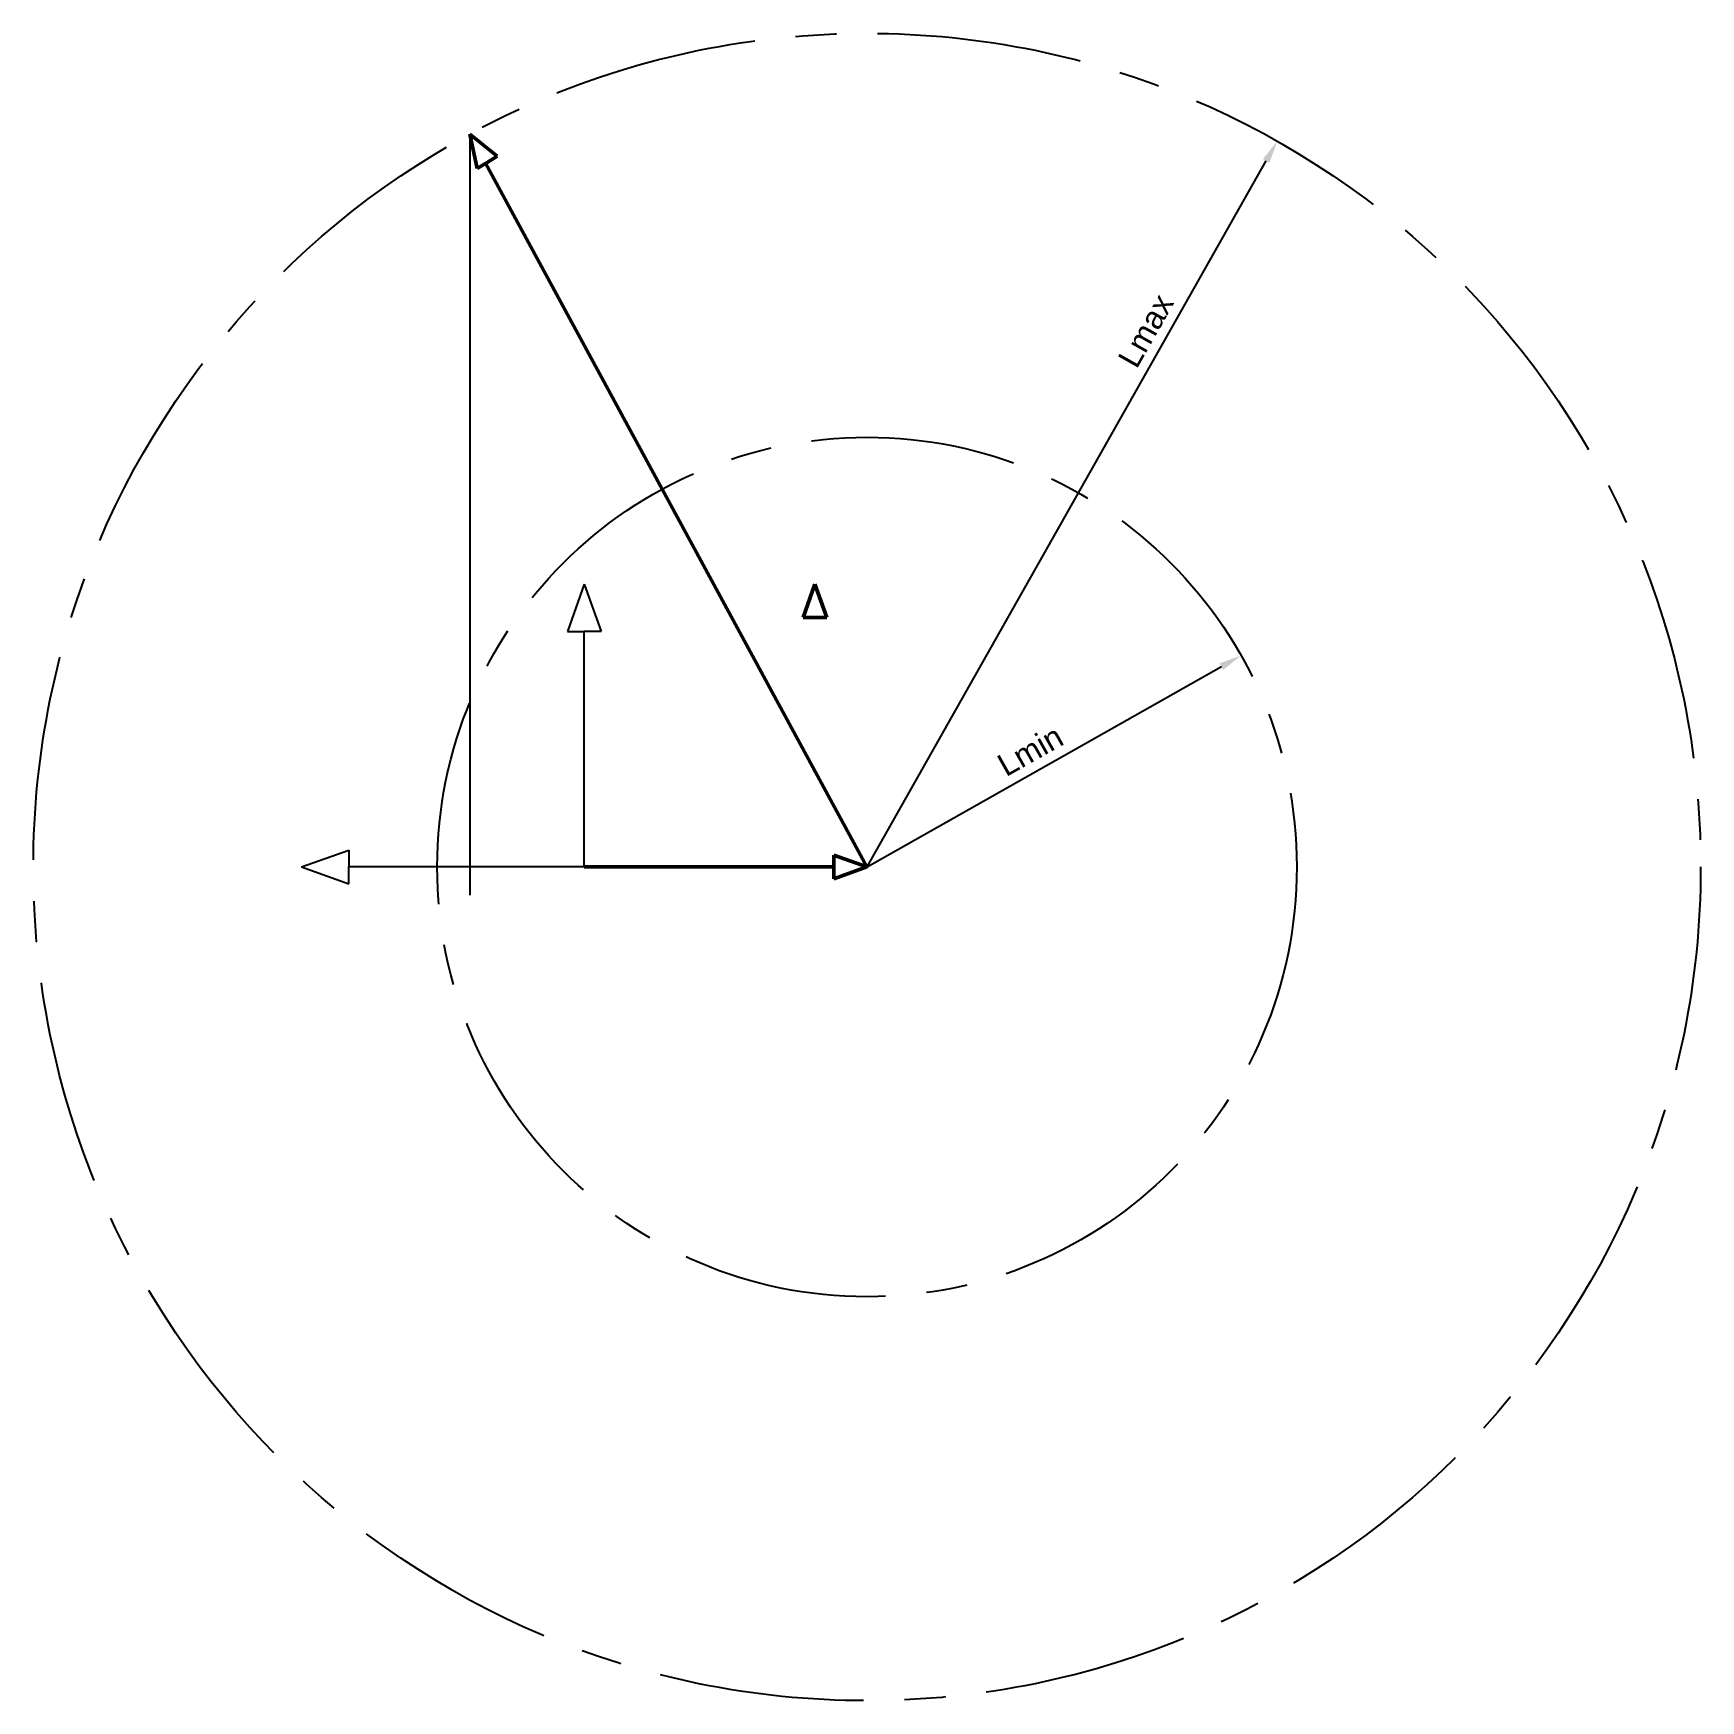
# Model space of a CAD drawing. Header units: millimetres. Extents: x 138 to 34639, y -927 to 6245.
# Drawn here: x 32572.1 to 32830.1, y 3556.9 to 3814.9 of the extents above; entities that cross this region are included whole.
import ezdxf

# ---------------------------------------------------------------- set-up
doc = ezdxf.new("R2010")
doc.units = ezdxf.units.MM
doc.linetypes.add('CENTER', pattern=[50.8, 31.75, -6.35, 6.35, -6.35])
doc.layers.get('0').update_dxf_attribs({"color": 255})
doc.layers.get('Defpoints').update_dxf_attribs({"color": 255})
for name, color, linetype, lineweight in [('AM_0N', 255, 'Continuous', 50), ('AM_5', 3, 'Continuous', 25), ('Kontur1', 1, 'Continuous', 25), ('Kontur2', 3, 'Continuous', 25), ('l2', 6, 'CENTER', 25)]:
    doc.layers.add(name, color=color, linetype=linetype, lineweight=lineweight)
doc.styles.get("Standard").update_dxf_attribs({"font": 'arial.ttf'})
doc.dimstyles.new('AM_ISO$4', dxfattribs={"dimtxt": 3.5, "dimasz": 3.5, "dimexe": 1, "dimexo": 1, "dimgap": 1.5, "dimtad": 1, "dimtoh": 1, "dimdsep": 46, "dimtxsty": 'Standard', "dimcen": 0, "dimclrd": 256, "dimclre": 256, "dimclrt": 2, "dimadec": 0, "dimazin": 2, "dimtp": 0.1, "dimtm": 0.1, "dimtfac": 0.71, "dimtdec": 3, "dimtofl": 0, "dimtmove": 0, "dimatfit": 0, "dimfxl": 1, "dimlwd": -1, "dimlwe": -1, "dimarcsym": 1})

msp = doc.modelspace()

# ---------------------------------------------------------------- blocks, each defined once
blk = doc.blocks.new('*D5')
at = {"layer": 'AM_5', "linetype": 'ByBlock', "transparency": 16777216}
blk.add_line((32701.09, 3685.88), (32755.93, 3716.88), dxfattribs=at)
at = {"layer": 'AM_5', "transparency": 16777216}
blk.add_solid([(32755.64, 3717.39), (32756.21, 3716.38), (32758.97, 3718.61)], dxfattribs=at)
at = {"layer": 'Defpoints', "color": 0, "transparency": 16777216}
for p in [(32758.97, 3718.61), (32701.09, 3685.88)]:
    blk.add_point(p, dxfattribs=at)
at = {"layer": 'AM_5', "color": 2, "transparency": 16777216, "insert": (32726.34, 3703.89), "char_height": 3.5, "attachment_point": 5, "rotation": 29.482}
blk.add_mtext('Lmin', dxfattribs=at)
blk = doc.blocks.new('*D6')
at = {"layer": 'AM_5', "linetype": 'ByBlock', "transparency": 16777216}
blk.add_line((32701.09, 3685.88), (32762.85, 3795.13), dxfattribs=at)
at = {"layer": 'AM_5', "transparency": 16777216}
blk.add_solid([(32762.34, 3795.42), (32763.36, 3794.84), (32764.57, 3798.18)], dxfattribs=at)
at = {"layer": 'Defpoints', "color": 0, "transparency": 16777216}
for p in [(32764.57, 3798.18), (32701.09, 3685.88)]:
    blk.add_point(p, dxfattribs=at)
at = {"layer": 'AM_5', "color": 2, "transparency": 16777216, "insert": (32744.24, 3768.87), "char_height": 3.5, "attachment_point": 5, "rotation": 60.5186}
blk.add_mtext('Lmax', dxfattribs=at)

# ---------------------------------------------------------------- dimensions: what is measured, and where the dimension line sits
at = {"layer": 'AM_5'}
for mpoint, text, picture, middle in [((32764.5716699, 3798.1757961), 'Lmax', '*D6', (32747.0936766, 3767.2601082)), ((32758.9744445, 3718.6072853), 'Lmin', '*D5', (32727.9369039, 3701.0599376))]:
    dim = msp.add_radius_dim(center=(32701.0855235, 3685.8792725), mpoint=mpoint, text=text, dimstyle='AM_ISO$4', override={"dimdec": 6, "dimpost": ''}, dxfattribs=at)
    dim.commit()
    dim.dimension.update_dxf_attribs({"geometry": picture, "text_midpoint": middle, "dimtype": 164})

# ---------------------------------------------------------------- linework, layer by layer
msp.add_line((32639.6228042, 3799.2959121), (32639.6228042, 3681.4973828))
at = {"layer": 'AM_0N'}
for p, q in [((32639.6228042, 3799.2959121), (32643.8603084, 3795.8696339)), ((32639.6228042, 3799.2959121), (32640.7420514, 3793.9627039)), ((32643.8603084, 3795.8696339), (32642.3011799, 3794.9161689)), ((32640.7420514, 3793.9627039), (32642.3011799, 3794.9161689)), ((32642.0721688, 3794.7761201), (32701.0855235, 3685.8792725)), ((32693.0302206, 3729.6292725), (32691.2026602, 3724.4954779)), ((32693.0302206, 3729.6292725), (32694.8577811, 3724.4954779)), ((32691.2026602, 3724.4954779), (32693.0302206, 3724.4954779)), ((32694.8577811, 3724.4954779), (32693.0302206, 3724.4954779)), ((32701.0855235, 3685.8792725), (32695.951729, 3687.7068329)), ((32695.951729, 3687.7068329), (32695.951729, 3685.8792725)), ((32657.3355235, 3685.8792725), (32695.951729, 3685.8792725)), ((32701.0855235, 3685.8792725), (32695.951729, 3684.0517121)), ((32695.951729, 3684.0517121), (32695.951729, 3685.8792725))]:
    msp.add_line(p, q, dxfattribs=at)
at = {"layer": 'Kontur1'}
for p, q in [((32613.5855235, 3685.8792725), (32620.9195157, 3688.4900731)), ((32620.9195157, 3688.4900731), (32620.9195157, 3685.8792725)), ((32613.5855235, 3685.8792725), (32620.9195157, 3683.2684719)), ((32657.3355235, 3685.8792725), (32620.9195157, 3685.8792725)), ((32620.9195157, 3683.2684719), (32620.9195157, 3685.8792725))]:
    msp.add_line(p, q, dxfattribs=at)
at = {"layer": 'Kontur2'}
for p, q in [((32657.3355235, 3729.6292725), (32654.7247229, 3722.2952803)), ((32657.3355235, 3729.6292725), (32659.9463241, 3722.2952803)), ((32654.7247229, 3722.2952803), (32657.3355235, 3722.2952803)), ((32657.3355235, 3685.8792725), (32657.3355235, 3722.2952803)), ((32659.9463241, 3722.2952803), (32657.3355235, 3722.2952803))]:
    msp.add_line(p, q, dxfattribs=at)
at = {"layer": 'l2'}
for radius in [129, 66.5]:
    msp.add_circle((32701.0855235, 3685.8792725), radius, dxfattribs=at)

msp.set_redraw_order([(e.dxf.handle, doc.entitydb.next_handle()) for e in msp.query("TEXT MTEXT ATTDEF DIMENSION ARC_DIMENSION")])  # texts and dimensions are drawn at this point

doc.saveas('drawing.dxf')
